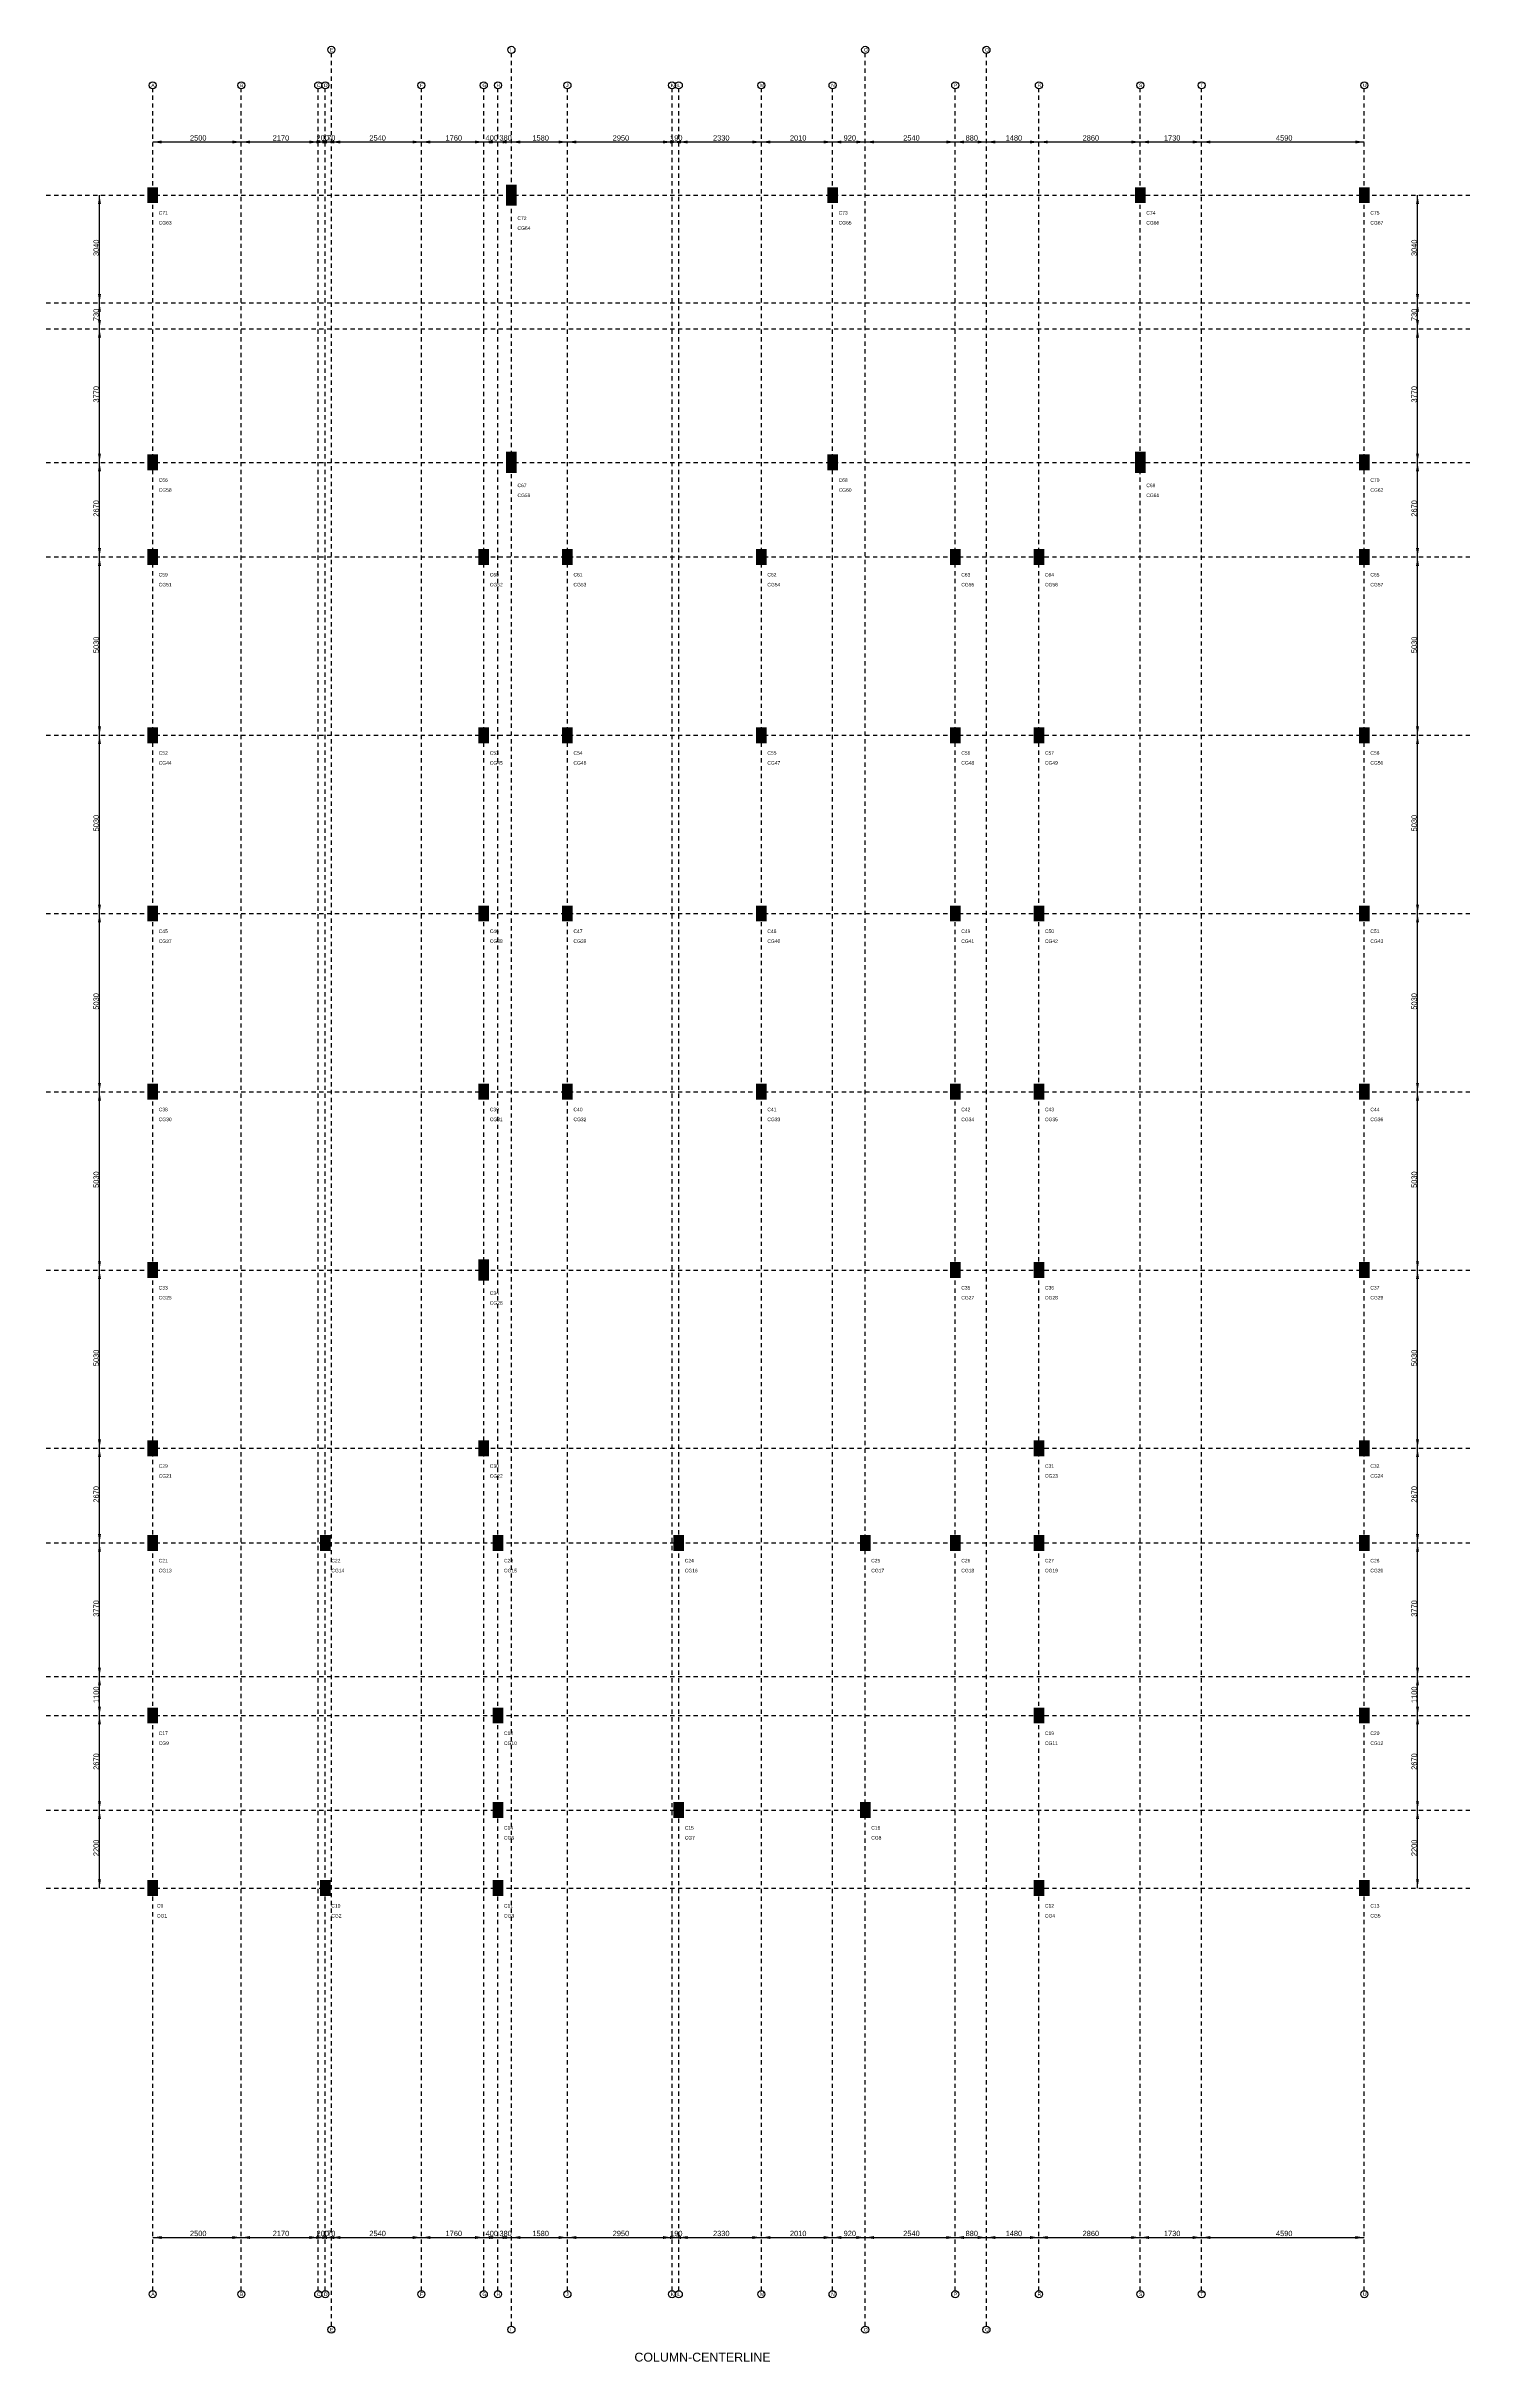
# Model space of a CAD drawing. Extents: x 28 to 264, y -211 to 74.
# Drawn here: x 28.4 to 68.6, y -5.8 to 59.6 of the extents above; entities that cross this region are included whole.
import ezdxf

# ---------------------------------------------------------------- set-up
doc = ezdxf.new("R2010")
doc.units = 0
doc.linetypes.add('ACAD_ISO02W100', pattern=[15, 12, -3])
for name, color, linetype in [('CenterLine', 253, 'CONTINUOUS'), ('Column_Group', 3, 'CONTINUOUS'), ('Column_Name', 4, 'CONTINUOUS'), ('Columns', 6, 'CONTINUOUS'), ('Grid_Dimension', 7, 'CONTINUOUS'), ('Gridname', 7, 'CONTINUOUS'), ('title', 7, 'CONTINUOUS')]:
    doc.layers.add(name, color=color, linetype=linetype)
doc.styles.add('STRUDS_Arial', font='ARIAL.TTF', dxfattribs={"height": 0.04})
doc.styles.add('stylebar', font='ARIAL.TTF', dxfattribs={"height": 0.04})

msp = doc.modelspace()

# ---------------------------------------------------------------- linework, layer by layer
at = {"layer": 'Centerline', "linetype": 'ACAD_ISO02W100', "ltscale": 0.01}
for p, q in [((36.418, -4.75), (36.418, 59.38)), ((41.498, -4.75), (41.498, 59.38)), ((51.478, -4.75), (51.478, 59.38)), ((54.898, -4.75), (54.898, 59.38)), ((31.378, -3.75), (31.378, 58.38)), ((33.878, -3.75), (33.878, 58.38)), ((36.048, -3.75), (36.048, 58.38)), ((36.248, -3.75), (36.248, 58.38)), ((38.958, -3.75), (38.958, 58.38)), ((40.718, -3.75), (40.718, 58.38)), ((41.118, -3.75), (41.118, 58.38)), ((43.078, -3.75), (43.078, 58.38)), ((46.028, -3.75), (46.028, 58.38)), ((46.218, -3.75), (46.218, 58.38)), ((48.548, -3.75), (48.548, 58.38)), ((50.558, -3.75), (50.558, 58.38)), ((54.018, -3.75), (54.018, 58.38)), ((56.378, -3.75), (56.378, 58.38)), ((59.238, -3.75), (59.238, 58.38)), ((60.968, -3.75), (60.968, 58.38)), ((65.558, -3.75), (65.558, 58.38)), ((28.378, 55.38), (68.558, 55.38)), ((28.378, 52.34), (68.558, 52.34)), ((28.378, 51.61), (68.558, 51.61)), ((28.378, 47.84), (68.558, 47.84)), ((28.378, 45.17), (68.558, 45.17)), ((28.378, 40.14), (68.558, 40.14)), ((28.378, 35.11), (68.558, 35.11)), ((28.378, 30.08), (68.558, 30.08)), ((28.378, 25.05), (68.558, 25.05)), ((28.378, 20.02), (68.558, 20.02)), ((28.378, 17.35), (68.558, 17.35)), ((28.378, 13.58), (68.558, 13.58)), ((28.378, 12.48), (68.558, 12.48)), ((28.378, 9.81), (68.558, 9.81)), ((28.378, 7.61), (68.558, 7.61))]:
    msp.add_line(p, q, dxfattribs=at)
at = {"layer": 'Columns'}
for points in [[(31.228, 55.155), (31.228, 55.605), (31.528, 55.155), (31.528, 55.605)], [(41.348, 55.08), (41.348, 55.68), (41.648, 55.08), (41.648, 55.68)], [(50.408, 55.155), (50.408, 55.605), (50.708, 55.155), (50.708, 55.605)], [(59.088, 55.155), (59.088, 55.605), (59.388, 55.155), (59.388, 55.605)], [(65.408, 55.155), (65.408, 55.605), (65.708, 55.155), (65.708, 55.605)], [(31.228, 47.615), (31.228, 48.065), (31.528, 47.615), (31.528, 48.065)], [(41.348, 47.54), (41.348, 48.14), (41.648, 47.54), (41.648, 48.14)], [(50.408, 47.615), (50.408, 48.065), (50.708, 47.615), (50.708, 48.065)], [(59.088, 47.54), (59.088, 48.14), (59.388, 47.54), (59.388, 48.14)], [(65.408, 47.615), (65.408, 48.065), (65.708, 47.615), (65.708, 48.065)], [(31.228, 44.945), (31.228, 45.395), (31.528, 44.945), (31.528, 45.395)], [(40.568, 44.945), (40.568, 45.395), (40.868, 44.945), (40.868, 45.395)], [(42.928, 44.945), (42.928, 45.395), (43.228, 44.945), (43.228, 45.395)], [(48.398, 44.945), (48.398, 45.395), (48.698, 44.945), (48.698, 45.395)], [(53.868, 44.945), (53.868, 45.395), (54.168, 44.945), (54.168, 45.395)], [(56.228, 44.945), (56.228, 45.395), (56.528, 44.945), (56.528, 45.395)], [(65.408, 44.945), (65.408, 45.395), (65.708, 44.945), (65.708, 45.395)], [(31.228, 39.915), (31.228, 40.365), (31.528, 39.915), (31.528, 40.365)], [(40.568, 39.915), (40.568, 40.365), (40.868, 39.915), (40.868, 40.365)], [(42.928, 39.915), (42.928, 40.365), (43.228, 39.915), (43.228, 40.365)], [(48.398, 39.915), (48.398, 40.365), (48.698, 39.915), (48.698, 40.365)], [(53.868, 39.915), (53.868, 40.365), (54.168, 39.915), (54.168, 40.365)], [(56.228, 39.915), (56.228, 40.365), (56.528, 39.915), (56.528, 40.365)], [(65.408, 39.915), (65.408, 40.365), (65.708, 39.915), (65.708, 40.365)], [(31.228, 34.885), (31.228, 35.335), (31.528, 34.885), (31.528, 35.335)], [(40.568, 34.885), (40.568, 35.335), (40.868, 34.885), (40.868, 35.335)], [(42.928, 34.885), (42.928, 35.335), (43.228, 34.885), (43.228, 35.335)], [(48.398, 34.885), (48.398, 35.335), (48.698, 34.885), (48.698, 35.335)], [(53.868, 34.885), (53.868, 35.335), (54.168, 34.885), (54.168, 35.335)], [(56.228, 34.885), (56.228, 35.335), (56.528, 34.885), (56.528, 35.335)], [(65.408, 34.885), (65.408, 35.335), (65.708, 34.885), (65.708, 35.335)], [(31.228, 29.855), (31.228, 30.305), (31.528, 29.855), (31.528, 30.305)], [(40.568, 29.855), (40.568, 30.305), (40.868, 29.855), (40.868, 30.305)], [(42.928, 29.855), (42.928, 30.305), (43.228, 29.855), (43.228, 30.305)], [(48.398, 29.855), (48.398, 30.305), (48.698, 29.855), (48.698, 30.305)], [(53.868, 29.855), (53.868, 30.305), (54.168, 29.855), (54.168, 30.305)], [(56.228, 29.855), (56.228, 30.305), (56.528, 29.855), (56.528, 30.305)], [(65.408, 29.855), (65.408, 30.305), (65.708, 29.855), (65.708, 30.305)], [(31.228, 24.825), (31.228, 25.275), (31.528, 24.825), (31.528, 25.275)], [(40.568, 24.75), (40.568, 25.35), (40.868, 24.75), (40.868, 25.35)], [(53.868, 24.825), (53.868, 25.275), (54.168, 24.825), (54.168, 25.275)], [(56.228, 24.825), (56.228, 25.275), (56.528, 24.825), (56.528, 25.275)], [(65.408, 24.825), (65.408, 25.275), (65.708, 24.825), (65.708, 25.275)], [(31.228, 19.795), (31.228, 20.245), (31.528, 19.795), (31.528, 20.245)], [(40.568, 19.795), (40.568, 20.245), (40.868, 19.795), (40.868, 20.245)], [(56.228, 19.795), (56.228, 20.245), (56.528, 19.795), (56.528, 20.245)], [(65.408, 19.795), (65.408, 20.245), (65.708, 19.795), (65.708, 20.245)], [(31.228, 17.125), (31.228, 17.575), (31.528, 17.125), (31.528, 17.575)], [(36.098, 17.125), (36.098, 17.575), (36.398, 17.125), (36.398, 17.575)], [(40.968, 17.125), (40.968, 17.575), (41.268, 17.125), (41.268, 17.575)], [(46.068, 17.125), (46.068, 17.575), (46.368, 17.125), (46.368, 17.575)], [(51.328, 17.125), (51.328, 17.575), (51.628, 17.125), (51.628, 17.575)], [(53.868, 17.125), (53.868, 17.575), (54.168, 17.125), (54.168, 17.575)], [(56.228, 17.125), (56.228, 17.575), (56.528, 17.125), (56.528, 17.575)], [(65.408, 17.125), (65.408, 17.575), (65.708, 17.125), (65.708, 17.575)], [(31.228, 12.255), (31.228, 12.705), (31.528, 12.255), (31.528, 12.705)], [(40.968, 12.255), (40.968, 12.705), (41.268, 12.255), (41.268, 12.705)], [(56.228, 12.255), (56.228, 12.705), (56.528, 12.255), (56.528, 12.705)], [(65.408, 12.255), (65.408, 12.705), (65.708, 12.255), (65.708, 12.705)], [(40.968, 9.585), (40.968, 10.035), (41.268, 9.585), (41.268, 10.035)], [(46.068, 9.585), (46.068, 10.035), (46.368, 9.585), (46.368, 10.035)], [(51.328, 9.585), (51.328, 10.035), (51.628, 9.585), (51.628, 10.035)], [(31.228, 7.385), (31.228, 7.835), (31.528, 7.385), (31.528, 7.835)], [(36.098, 7.385), (36.098, 7.835), (36.398, 7.385), (36.398, 7.835)], [(40.968, 7.385), (40.968, 7.835), (41.268, 7.385), (41.268, 7.835)], [(56.228, 7.385), (56.228, 7.835), (56.528, 7.385), (56.528, 7.835)], [(65.408, 7.385), (65.408, 7.835), (65.708, 7.385), (65.708, 7.835)]]:
    msp.add_solid(points, dxfattribs=at)
at = {"layer": 'Grid_Dimension'}
for p, q in [((31.378, 56.88), (33.878, 56.88)), ((33.878, 56.88), (36.048, 56.88)), ((36.048, 56.88), (36.248, 56.88)), ((36.248, 56.88), (36.418, 56.88)), ((36.418, 56.88), (38.958, 56.88)), ((38.958, 56.88), (40.718, 56.88)), ((40.718, 56.88), (41.118, 56.88)), ((41.118, 56.88), (41.498, 56.88)), ((41.498, 56.88), (43.078, 56.88)), ((43.078, 56.88), (46.028, 56.88)), ((46.028, 56.88), (46.218, 56.88)), ((46.218, 56.88), (48.548, 56.88)), ((48.548, 56.88), (50.558, 56.88)), ((50.558, 56.88), (51.478, 56.88)), ((51.478, 56.88), (54.018, 56.88)), ((54.018, 56.88), (54.898, 56.88)), ((54.898, 56.88), (56.378, 56.88)), ((56.378, 56.88), (59.238, 56.88)), ((59.238, 56.88), (60.968, 56.88)), ((60.968, 56.88), (65.558, 56.88)), ((29.878, 52.34), (29.878, 55.38)), ((67.058, 52.34), (67.058, 55.38)), ((29.878, 51.61), (29.878, 52.34)), ((67.058, 51.61), (67.058, 52.34)), ((29.878, 47.84), (29.878, 51.61)), ((67.058, 47.84), (67.058, 51.61)), ((29.878, 45.17), (29.878, 47.84)), ((67.058, 45.17), (67.058, 47.84)), ((29.878, 40.14), (29.878, 45.17)), ((67.058, 40.14), (67.058, 45.17)), ((29.878, 35.11), (29.878, 40.14)), ((67.058, 35.11), (67.058, 40.14)), ((29.878, 30.08), (29.878, 35.11)), ((67.058, 30.08), (67.058, 35.11)), ((29.878, 25.05), (29.878, 30.08)), ((67.058, 25.05), (67.058, 30.08)), ((29.878, 20.02), (29.878, 25.05)), ((67.058, 20.02), (67.058, 25.05)), ((29.878, 17.35), (29.878, 20.02)), ((67.058, 17.35), (67.058, 20.02)), ((29.878, 13.58), (29.878, 17.35)), ((67.058, 13.58), (67.058, 17.35)), ((29.878, 12.48), (29.878, 13.58)), ((67.058, 12.48), (67.058, 13.58)), ((29.878, 9.81), (29.878, 12.48)), ((67.058, 9.81), (67.058, 12.48)), ((29.878, 7.61), (29.878, 9.81)), ((67.058, 7.61), (67.058, 9.81)), ((31.378, -2.25), (33.878, -2.25)), ((33.878, -2.25), (36.048, -2.25)), ((36.048, -2.25), (36.248, -2.25)), ((36.248, -2.25), (36.418, -2.25)), ((36.418, -2.25), (38.958, -2.25)), ((38.958, -2.25), (40.718, -2.25)), ((40.718, -2.25), (41.118, -2.25)), ((41.118, -2.25), (41.498, -2.25)), ((41.498, -2.25), (43.078, -2.25)), ((43.078, -2.25), (46.028, -2.25)), ((46.028, -2.25), (46.218, -2.25)), ((46.218, -2.25), (48.548, -2.25)), ((48.548, -2.25), (50.558, -2.25)), ((50.558, -2.25), (51.478, -2.25)), ((51.478, -2.25), (54.018, -2.25)), ((54.018, -2.25), (54.898, -2.25)), ((54.898, -2.25), (56.378, -2.25)), ((56.378, -2.25), (59.238, -2.25)), ((59.238, -2.25), (60.968, -2.25)), ((60.968, -2.25), (65.558, -2.25))]:
    msp.add_line(p, q, dxfattribs=at)
for points in [[(31.378, 56.88), (31.628, 56.9216), (31.378, 56.88), (31.628, 56.8384)], [(33.878, 56.88), (33.628, 56.9216), (33.878, 56.88), (33.628, 56.8384)], [(33.878, 56.88), (34.128, 56.9216), (33.878, 56.88), (34.128, 56.8384)], [(36.048, 56.88), (35.798, 56.9216), (36.048, 56.88), (35.798, 56.8384)], [(36.248, 56.88), (35.998, 56.9216), (36.248, 56.88), (35.998, 56.8384)], [(36.048, 56.88), (36.298, 56.9216), (36.048, 56.88), (36.298, 56.8384)], [(36.418, 56.88), (36.168, 56.9216), (36.418, 56.88), (36.168, 56.8384)], [(36.248, 56.88), (36.498, 56.9216), (36.248, 56.88), (36.498, 56.8384)], [(36.418, 56.88), (36.668, 56.9216), (36.418, 56.88), (36.668, 56.8384)], [(38.958, 56.88), (38.708, 56.9216), (38.958, 56.88), (38.708, 56.8384)], [(38.958, 56.88), (39.208, 56.9216), (38.958, 56.88), (39.208, 56.8384)], [(40.718, 56.88), (40.468, 56.9216), (40.718, 56.88), (40.468, 56.8384)], [(40.718, 56.88), (40.968, 56.9216), (40.718, 56.88), (40.968, 56.8384)], [(41.118, 56.88), (40.868, 56.9216), (41.118, 56.88), (40.868, 56.8384)], [(41.118, 56.88), (41.368, 56.9216), (41.118, 56.88), (41.368, 56.8384)], [(41.498, 56.88), (41.248, 56.9216), (41.498, 56.88), (41.248, 56.8384)], [(41.498, 56.88), (41.748, 56.9216), (41.498, 56.88), (41.748, 56.8384)], [(43.078, 56.88), (42.828, 56.9216), (43.078, 56.88), (42.828, 56.8384)], [(43.078, 56.88), (43.328, 56.9216), (43.078, 56.88), (43.328, 56.8384)], [(46.028, 56.88), (45.778, 56.9216), (46.028, 56.88), (45.778, 56.8384)], [(46.218, 56.88), (45.968, 56.9216), (46.218, 56.88), (45.968, 56.8384)], [(46.028, 56.88), (46.278, 56.9216), (46.028, 56.88), (46.278, 56.8384)], [(46.218, 56.88), (46.468, 56.9216), (46.218, 56.88), (46.468, 56.8384)], [(48.548, 56.88), (48.298, 56.9216), (48.548, 56.88), (48.298, 56.8384)], [(48.548, 56.88), (48.798, 56.9216), (48.548, 56.88), (48.798, 56.8384)], [(50.558, 56.88), (50.308, 56.9216), (50.558, 56.88), (50.308, 56.8384)], [(50.558, 56.88), (50.808, 56.9216), (50.558, 56.88), (50.808, 56.8384)], [(51.478, 56.88), (51.228, 56.9216), (51.478, 56.88), (51.228, 56.8384)], [(51.478, 56.88), (51.728, 56.9216), (51.478, 56.88), (51.728, 56.8384)], [(54.018, 56.88), (53.768, 56.9216), (54.018, 56.88), (53.768, 56.8384)], [(54.018, 56.88), (54.268, 56.9216), (54.018, 56.88), (54.268, 56.8384)], [(54.898, 56.88), (54.648, 56.9216), (54.898, 56.88), (54.648, 56.8384)], [(54.898, 56.88), (55.148, 56.9216), (54.898, 56.88), (55.148, 56.8384)], [(56.378, 56.88), (56.128, 56.9216), (56.378, 56.88), (56.128, 56.8384)], [(56.378, 56.88), (56.628, 56.9216), (56.378, 56.88), (56.628, 56.8384)], [(59.238, 56.88), (58.988, 56.9216), (59.238, 56.88), (58.988, 56.8384)], [(59.238, 56.88), (59.488, 56.9216), (59.238, 56.88), (59.488, 56.8384)], [(60.968, 56.88), (60.718, 56.9216), (60.968, 56.88), (60.718, 56.8384)], [(60.968, 56.88), (61.218, 56.9216), (60.968, 56.88), (61.218, 56.8384)], [(65.558, 56.88), (65.308, 56.9216), (65.558, 56.88), (65.308, 56.8384)], [(29.878, 55.38), (29.8364, 55.13), (29.878, 55.38), (29.9196, 55.13)], [(67.058, 55.38), (67.0164, 55.13), (67.058, 55.38), (67.0996, 55.13)], [(29.878, 52.34), (29.8364, 52.59), (29.878, 52.34), (29.9196, 52.59)], [(29.878, 52.34), (29.8364, 52.09), (29.878, 52.34), (29.9196, 52.09)], [(67.058, 52.34), (67.0164, 52.59), (67.058, 52.34), (67.0996, 52.59)], [(67.058, 52.34), (67.0164, 52.09), (67.058, 52.34), (67.0996, 52.09)], [(29.878, 51.61), (29.8364, 51.86), (29.878, 51.61), (29.9196, 51.86)], [(67.058, 51.61), (67.0164, 51.86), (67.058, 51.61), (67.0996, 51.86)], [(29.878, 51.61), (29.8364, 51.36), (29.878, 51.61), (29.9196, 51.36)], [(67.058, 51.61), (67.0164, 51.36), (67.058, 51.61), (67.0996, 51.36)], [(29.878, 47.84), (29.8364, 48.09), (29.878, 47.84), (29.9196, 48.09)], [(29.878, 47.84), (29.8364, 47.59), (29.878, 47.84), (29.9196, 47.59)], [(67.058, 47.84), (67.0164, 48.09), (67.058, 47.84), (67.0996, 48.09)], [(67.058, 47.84), (67.0164, 47.59), (67.058, 47.84), (67.0996, 47.59)], [(29.878, 45.17), (29.8364, 45.42), (29.878, 45.17), (29.9196, 45.42)], [(29.878, 45.17), (29.8364, 44.92), (29.878, 45.17), (29.9196, 44.92)], [(67.058, 45.17), (67.0164, 45.42), (67.058, 45.17), (67.0996, 45.42)], [(67.058, 45.17), (67.0164, 44.92), (67.058, 45.17), (67.0996, 44.92)], [(29.878, 40.14), (29.8364, 40.39), (29.878, 40.14), (29.9196, 40.39)], [(29.878, 40.14), (29.8364, 39.89), (29.878, 40.14), (29.9196, 39.89)], [(67.058, 40.14), (67.0164, 40.39), (67.058, 40.14), (67.0996, 40.39)], [(67.058, 40.14), (67.0164, 39.89), (67.058, 40.14), (67.0996, 39.89)], [(29.878, 35.11), (29.8364, 35.36), (29.878, 35.11), (29.9196, 35.36)], [(67.058, 35.11), (67.0164, 35.36), (67.058, 35.11), (67.0996, 35.36)], [(29.878, 35.11), (29.8364, 34.86), (29.878, 35.11), (29.9196, 34.86)], [(67.058, 35.11), (67.0164, 34.86), (67.058, 35.11), (67.0996, 34.86)], [(29.878, 30.08), (29.8364, 30.33), (29.878, 30.08), (29.9196, 30.33)], [(29.878, 30.08), (29.8364, 29.83), (29.878, 30.08), (29.9196, 29.83)], [(67.058, 30.08), (67.0164, 30.33), (67.058, 30.08), (67.0996, 30.33)], [(67.058, 30.08), (67.0164, 29.83), (67.058, 30.08), (67.0996, 29.83)], [(29.878, 25.05), (29.8364, 25.3), (29.878, 25.05), (29.9196, 25.3)], [(29.878, 25.05), (29.8364, 24.8), (29.878, 25.05), (29.9196, 24.8)], [(67.058, 25.05), (67.0164, 25.3), (67.058, 25.05), (67.0996, 25.3)], [(67.058, 25.05), (67.0164, 24.8), (67.058, 25.05), (67.0996, 24.8)], [(29.878, 20.02), (29.8364, 20.27), (29.878, 20.02), (29.9196, 20.27)], [(67.058, 20.02), (67.0164, 20.27), (67.058, 20.02), (67.0996, 20.27)], [(29.878, 20.02), (29.8364, 19.77), (29.878, 20.02), (29.9196, 19.77)], [(67.058, 20.02), (67.0164, 19.77), (67.058, 20.02), (67.0996, 19.77)], [(29.878, 17.35), (29.8364, 17.6), (29.878, 17.35), (29.9196, 17.6)], [(29.878, 17.35), (29.8364, 17.1), (29.878, 17.35), (29.9196, 17.1)], [(67.058, 17.35), (67.0164, 17.6), (67.058, 17.35), (67.0996, 17.6)], [(67.058, 17.35), (67.0164, 17.1), (67.058, 17.35), (67.0996, 17.1)], [(29.878, 13.58), (29.8364, 13.83), (29.878, 13.58), (29.9196, 13.83)], [(67.058, 13.58), (67.0164, 13.83), (67.058, 13.58), (67.0996, 13.83)], [(29.878, 13.58), (29.8364, 13.33), (29.878, 13.58), (29.9196, 13.33)], [(67.058, 13.58), (67.0164, 13.33), (67.058, 13.58), (67.0996, 13.33)], [(29.878, 12.48), (29.8364, 12.73), (29.878, 12.48), (29.9196, 12.73)], [(29.878, 12.48), (29.8364, 12.23), (29.878, 12.48), (29.9196, 12.23)], [(67.058, 12.48), (67.0164, 12.73), (67.058, 12.48), (67.0996, 12.73)], [(67.058, 12.48), (67.0164, 12.23), (67.058, 12.48), (67.0996, 12.23)], [(29.878, 9.81), (29.8364, 10.06), (29.878, 9.81), (29.9196, 10.06)], [(29.878, 9.81), (29.8364, 9.56), (29.878, 9.81), (29.9196, 9.56)], [(67.058, 9.81), (67.0164, 10.06), (67.058, 9.81), (67.0996, 10.06)], [(67.058, 9.81), (67.0164, 9.56), (67.058, 9.81), (67.0996, 9.56)], [(29.878, 7.61), (29.8364, 7.86), (29.878, 7.61), (29.9196, 7.86)], [(67.058, 7.61), (67.0164, 7.86), (67.058, 7.61), (67.0996, 7.86)], [(31.378, -2.25), (31.628, -2.2084), (31.378, -2.25), (31.628, -2.2916)], [(33.878, -2.25), (33.628, -2.2084), (33.878, -2.25), (33.628, -2.2916)], [(33.878, -2.25), (34.128, -2.2084), (33.878, -2.25), (34.128, -2.2916)], [(36.048, -2.25), (35.798, -2.2084), (36.048, -2.25), (35.798, -2.2916)], [(36.248, -2.25), (35.998, -2.2084), (36.248, -2.25), (35.998, -2.2916)], [(36.048, -2.25), (36.298, -2.2084), (36.048, -2.25), (36.298, -2.2916)], [(36.418, -2.25), (36.168, -2.2084), (36.418, -2.25), (36.168, -2.2916)], [(36.248, -2.25), (36.498, -2.2084), (36.248, -2.25), (36.498, -2.2916)], [(36.418, -2.25), (36.668, -2.2084), (36.418, -2.25), (36.668, -2.2916)], [(38.958, -2.25), (38.708, -2.2084), (38.958, -2.25), (38.708, -2.2916)], [(38.958, -2.25), (39.208, -2.2084), (38.958, -2.25), (39.208, -2.2916)], [(40.718, -2.25), (40.468, -2.2084), (40.718, -2.25), (40.468, -2.2916)], [(40.718, -2.25), (40.968, -2.2084), (40.718, -2.25), (40.968, -2.2916)], [(41.118, -2.25), (40.868, -2.2084), (41.118, -2.25), (40.868, -2.2916)], [(41.118, -2.25), (41.368, -2.2084), (41.118, -2.25), (41.368, -2.2916)], [(41.498, -2.25), (41.248, -2.2084), (41.498, -2.25), (41.248, -2.2916)], [(41.498, -2.25), (41.748, -2.2084), (41.498, -2.25), (41.748, -2.2916)], [(43.078, -2.25), (42.828, -2.2084), (43.078, -2.25), (42.828, -2.2916)], [(43.078, -2.25), (43.328, -2.2084), (43.078, -2.25), (43.328, -2.2916)], [(46.028, -2.25), (45.778, -2.2084), (46.028, -2.25), (45.778, -2.2916)], [(46.218, -2.25), (45.968, -2.2084), (46.218, -2.25), (45.968, -2.2916)], [(46.028, -2.25), (46.278, -2.2084), (46.028, -2.25), (46.278, -2.2916)], [(46.218, -2.25), (46.468, -2.2084), (46.218, -2.25), (46.468, -2.2916)], [(48.548, -2.25), (48.298, -2.2084), (48.548, -2.25), (48.298, -2.2916)], [(48.548, -2.25), (48.798, -2.2084), (48.548, -2.25), (48.798, -2.2916)], [(50.558, -2.25), (50.308, -2.2084), (50.558, -2.25), (50.308, -2.2916)], [(50.558, -2.25), (50.808, -2.2084), (50.558, -2.25), (50.808, -2.2916)], [(51.478, -2.25), (51.228, -2.2084), (51.478, -2.25), (51.228, -2.2916)], [(51.478, -2.25), (51.728, -2.2084), (51.478, -2.25), (51.728, -2.2916)], [(54.018, -2.25), (53.768, -2.2084), (54.018, -2.25), (53.768, -2.2916)], [(54.018, -2.25), (54.268, -2.2084), (54.018, -2.25), (54.268, -2.2916)], [(54.898, -2.25), (54.648, -2.2084), (54.898, -2.25), (54.648, -2.2916)], [(54.898, -2.25), (55.148, -2.2084), (54.898, -2.25), (55.148, -2.2916)], [(56.378, -2.25), (56.128, -2.2084), (56.378, -2.25), (56.128, -2.2916)], [(56.378, -2.25), (56.628, -2.2084), (56.378, -2.25), (56.628, -2.2916)], [(59.238, -2.25), (58.988, -2.2084), (59.238, -2.25), (58.988, -2.2916)], [(59.238, -2.25), (59.488, -2.2084), (59.238, -2.25), (59.488, -2.2916)], [(60.968, -2.25), (60.718, -2.2084), (60.968, -2.25), (60.718, -2.2916)], [(60.968, -2.25), (61.218, -2.2084), (60.968, -2.25), (61.218, -2.2916)], [(65.558, -2.25), (65.308, -2.2084), (65.558, -2.25), (65.308, -2.2916)]]:
    msp.add_solid(points, dxfattribs=at)
at = {"layer": 'Gridname'}
for centre in [(36.418, 59.48), (41.498, 59.48), (51.478, 59.48), (54.898, 59.48), (31.378, 58.48), (33.878, 58.48), (36.048, 58.48), (36.248, 58.48), (38.958, 58.48), (40.718, 58.48), (41.118, 58.48), (43.078, 58.48), (46.028, 58.48), (46.218, 58.48), (48.548, 58.48), (50.558, 58.48), (54.018, 58.48), (56.378, 58.48), (59.238, 58.48), (60.968, 58.48), (65.558, 58.48), (31.378, -3.85), (33.878, -3.85), (36.048, -3.85), (36.248, -3.85), (38.958, -3.85), (40.718, -3.85), (41.118, -3.85), (43.078, -3.85), (46.028, -3.85), (46.218, -3.85), (48.548, -3.85), (50.558, -3.85), (54.018, -3.85), (56.378, -3.85), (59.238, -3.85), (60.968, -3.85), (65.558, -3.85), (36.418, -4.85), (41.498, -4.85), (51.478, -4.85), (54.898, -4.85)]:
    msp.add_circle(centre, 0.1, dxfattribs=at)

# ---------------------------------------------------------------- texts
at = {"layer": 'Column_Group', "style": 'STRUDS_Arial'}
for s, p in [('CG63', (31.548, 54.55)), ('CG64', (41.668, 54.4)), ('CG65', (50.728, 54.55)), ('CG66', (59.408, 54.55)), ('CG67', (65.728, 54.55)), ('CG58', (31.548, 47.01)), ('CG60', (50.728, 47.01)), ('CG62', (65.728, 47.01)), ('CG59', (41.668, 46.86)), ('CG61', (59.408, 46.86)), ('CG51', (31.548, 44.34)), ('CG52', (40.888, 44.34)), ('CG53', (43.248, 44.34)), ('CG54', (48.718, 44.34)), ('CG55', (54.188, 44.34)), ('CG56', (56.548, 44.34)), ('CG57', (65.728, 44.34)), ('CG44', (31.548, 39.31)), ('CG45', (40.888, 39.31)), ('CG46', (43.248, 39.31)), ('CG47', (48.718, 39.31)), ('CG48', (54.188, 39.31)), ('CG49', (56.548, 39.31)), ('CG50', (65.728, 39.31)), ('CG37', (31.548, 34.28)), ('CG38', (40.888, 34.28)), ('CG39', (43.248, 34.28)), ('CG40', (48.718, 34.28)), ('CG41', (54.188, 34.28)), ('CG42', (56.548, 34.28)), ('CG43', (65.728, 34.28)), ('CG30', (31.548, 29.25)), ('CG31', (40.888, 29.25)), ('CG32', (43.248, 29.25)), ('CG33', (48.718, 29.25)), ('CG34', (54.188, 29.25)), ('CG35', (56.548, 29.25)), ('CG36', (65.728, 29.25)), ('CG25', (31.548, 24.22)), ('CG27', (54.188, 24.22)), ('CG28', (56.548, 24.22)), ('CG29', (65.728, 24.22)), ('CG26', (40.888, 24.07)), ('CG21', (31.548, 19.19)), ('CG22', (40.888, 19.19)), ('CG23', (56.548, 19.19)), ('CG24', (65.728, 19.19)), ('CG13', (31.548, 16.52)), ('CG14', (36.418, 16.52)), ('CG15', (41.288, 16.52)), ('CG16', (46.388, 16.52)), ('CG17', (51.648, 16.52)), ('CG18', (54.188, 16.52)), ('CG19', (56.548, 16.52)), ('CG20', (65.728, 16.52)), ('CG9', (31.548, 11.65)), ('CG10', (41.288, 11.65)), ('CG11', (56.548, 11.65)), ('CG12', (65.728, 11.65)), ('CG6', (41.288, 8.98)), ('CG7', (46.388, 8.98)), ('CG8', (51.648, 8.98)), ('CG1', (31.498, 6.78)), ('CG2', (36.418, 6.78)), ('CG3', (41.288, 6.78)), ('CG4', (56.548, 6.78)), ('CG5', (65.728, 6.78))]:
    msp.add_text(s, height=0.1, dxfattribs=at).set_placement(p)
at = {"layer": 'Column_Name', "style": 'STRUDS_Arial'}
for s, p in [('C71', (31.548, 54.83)), ('C73', (50.728, 54.83)), ('C74', (59.408, 54.83)), ('C75', (65.728, 54.83)), ('C72', (41.668, 54.68)), ('C66', (31.548, 47.29)), ('C67', (41.668, 47.14)), ('C68', (50.728, 47.29)), ('C69', (59.408, 47.14)), ('C70', (65.728, 47.29)), ('C59', (31.548, 44.62)), ('C60', (40.888, 44.62)), ('C61', (43.248, 44.62)), ('C62', (48.718, 44.62)), ('C63', (54.188, 44.62)), ('C64', (56.548, 44.62)), ('C65', (65.728, 44.62)), ('C52', (31.548, 39.59)), ('C53', (40.888, 39.59)), ('C54', (43.248, 39.59)), ('C55', (48.718, 39.59)), ('C56', (54.188, 39.59)), ('C57', (56.548, 39.59)), ('C58', (65.728, 39.59)), ('C45', (31.548, 34.56)), ('C46', (40.888, 34.56)), ('C47', (43.248, 34.56)), ('C48', (48.718, 34.56)), ('C49', (54.188, 34.56)), ('C50', (56.548, 34.56)), ('C51', (65.728, 34.56)), ('C38', (31.548, 29.53)), ('C39', (40.888, 29.53)), ('C40', (43.248, 29.53)), ('C41', (48.718, 29.53)), ('C42', (54.188, 29.53)), ('C43', (56.548, 29.53)), ('C44', (65.728, 29.53)), ('C33', (31.548, 24.5)), ('C34', (40.888, 24.35)), ('C35', (54.188, 24.5)), ('C36', (56.548, 24.5)), ('C37', (65.728, 24.5)), ('C29', (31.548, 19.47)), ('C30', (40.888, 19.47)), ('C31', (56.548, 19.47)), ('C32', (65.728, 19.47)), ('C21', (31.548, 16.8)), ('C22', (36.418, 16.8)), ('C23', (41.288, 16.8)), ('C24', (46.388, 16.8)), ('C25', (51.648, 16.8)), ('C26', (54.188, 16.8)), ('C27', (56.548, 16.8)), ('C28', (65.728, 16.8)), ('C17', (31.548, 11.93)), ('C18', (41.288, 11.93)), ('C19', (56.548, 11.93)), ('C20', (65.728, 11.93)), ('C14', (41.288, 9.26)), ('C15', (46.388, 9.26)), ('C16', (51.648, 9.26)), ('C9', (31.498, 7.06)), ('C10', (36.418, 7.06)), ('C11', (41.288, 7.06)), ('C12', (56.548, 7.06)), ('C13', (65.728, 7.06))]:
    msp.add_text(s, height=0.1, dxfattribs=at).set_placement(p)
at = {"layer": 'Grid_Dimension', "style": 'stylebar'}
for s, p in [('2500', (32.43, 56.92)), ('2170', (34.765, 56.92)), ('200', (35.9995, 56.92)), ('170', (36.1845, 56.92)), ('2540', (37.49, 56.92)), ('1760', (39.64, 56.92)), ('400', (40.7695, 56.92)), ('380', (41.1595, 56.92)), ('1580', (42.09, 56.92)), ('2950', (44.355, 56.92)), ('190', (45.9745, 56.92)), ('2330', (47.185, 56.92)), ('2010', (49.355, 56.92)), ('920', (50.8695, 56.92)), ('2540', (52.55, 56.92)), ('880', (54.3095, 56.92)), ('1480', (55.44, 56.92)), ('2860', (57.61, 56.92)), ('1730', (59.905, 56.92)), ('4590', (63.065, 56.92)), ('2500', (32.43, -2.21)), ('2170', (34.765, -2.21)), ('200', (35.9995, -2.21)), ('170', (36.1845, -2.21)), ('2540', (37.49, -2.21)), ('1760', (39.64, -2.21)), ('400', (40.7695, -2.21)), ('380', (41.1595, -2.21)), ('1580', (42.09, -2.21)), ('2950', (44.355, -2.21)), ('190', (45.9745, -2.21)), ('2330', (47.185, -2.21)), ('2010', (49.355, -2.21)), ('920', (50.8695, -2.21)), ('2540', (52.55, -2.21)), ('880', (54.3095, -2.21)), ('1480', (55.44, -2.21)), ('2860', (57.61, -2.21)), ('1730', (59.905, -2.21)), ('4590', (63.065, -2.21))]:
    msp.add_text(s, height=0.15, dxfattribs=at).set_placement(p)
for s, p in [('3040', (29.858, 53.662)), ('3040', (67.038, 53.662)), ('730', (29.858, 51.8265)), ('730', (67.038, 51.8265)), ('3770', (29.858, 49.527)), ('3770', (67.038, 49.527)), ('2670', (29.858, 46.307)), ('2670', (67.038, 46.307)), ('5030', (29.858, 42.457)), ('5030', (67.038, 42.457)), ('5030', (29.858, 37.427)), ('5030', (67.038, 37.427)), ('5030', (29.858, 32.397)), ('5030', (67.038, 32.397)), ('5030', (29.858, 27.367)), ('5030', (67.038, 27.367)), ('5030', (29.858, 22.337)), ('5030', (67.038, 22.337)), ('2670', (29.858, 18.487)), ('2670', (67.038, 18.487)), ('3770', (29.858, 15.267)), ('3770', (67.038, 15.267)), ('1100', (29.858, 12.832)), ('1100', (67.038, 12.832)), ('2670', (29.858, 10.947)), ('2670', (67.038, 10.947)), ('2200', (29.858, 8.512)), ('2200', (67.038, 8.512))]:
    msp.add_text(s, height=0.15, rotation=90, dxfattribs=at).set_placement(p)
at = {"layer": 'GridName', "style": 'STRUDS_Arial'}
for s, p in [('E', (36.3805, 59.43)), ('I', (41.4605, 59.43)), ('O', (51.4405, 59.43)), ('Q', (54.8605, 59.43)), ('A', (31.3405, 58.43)), ('B', (33.8405, 58.43)), ('C', (36.0105, 58.43)), ('D', (36.2105, 58.43)), ('F', (38.9205, 58.43)), ('G', (40.6805, 58.43)), ('H', (41.0805, 58.43)), ('J', (43.0405, 58.43)), ('K', (45.9905, 58.43)), ('L', (46.1805, 58.43)), ('M', (48.5105, 58.43)), ('N', (50.5205, 58.43)), ('P', (53.9805, 58.43)), ('R', (56.3405, 58.43)), ('S', (59.2005, 58.43)), ('T', (60.9305, 58.43)), ('U', (65.5205, 58.43)), ('A', (31.3405, -3.9)), ('B', (33.8405, -3.9)), ('C', (36.0105, -3.9)), ('D', (36.2105, -3.9)), ('F', (38.9205, -3.9)), ('G', (40.6805, -3.9)), ('H', (41.0805, -3.9)), ('J', (43.0405, -3.9)), ('K', (45.9905, -3.9)), ('L', (46.1805, -3.9)), ('M', (48.5105, -3.9)), ('N', (50.5205, -3.9)), ('P', (53.9805, -3.9)), ('R', (56.3405, -3.9)), ('S', (59.2005, -3.9)), ('T', (60.9305, -3.9)), ('U', (65.5205, -3.9)), ('E', (36.3805, -4.9)), ('I', (41.4605, -4.9)), ('O', (51.4405, -4.9)), ('Q', (54.8605, -4.9))]:
    msp.add_text(s, height=0.1, dxfattribs=at).set_placement(p)
at = {"layer": 'title', "style": 'STRUDS_Arial'}
msp.add_text('COLUMN-CENTERLINE', height=0.25, dxfattribs=at).set_placement((44.968, -5.75))

doc.saveas('drawing.dxf')
